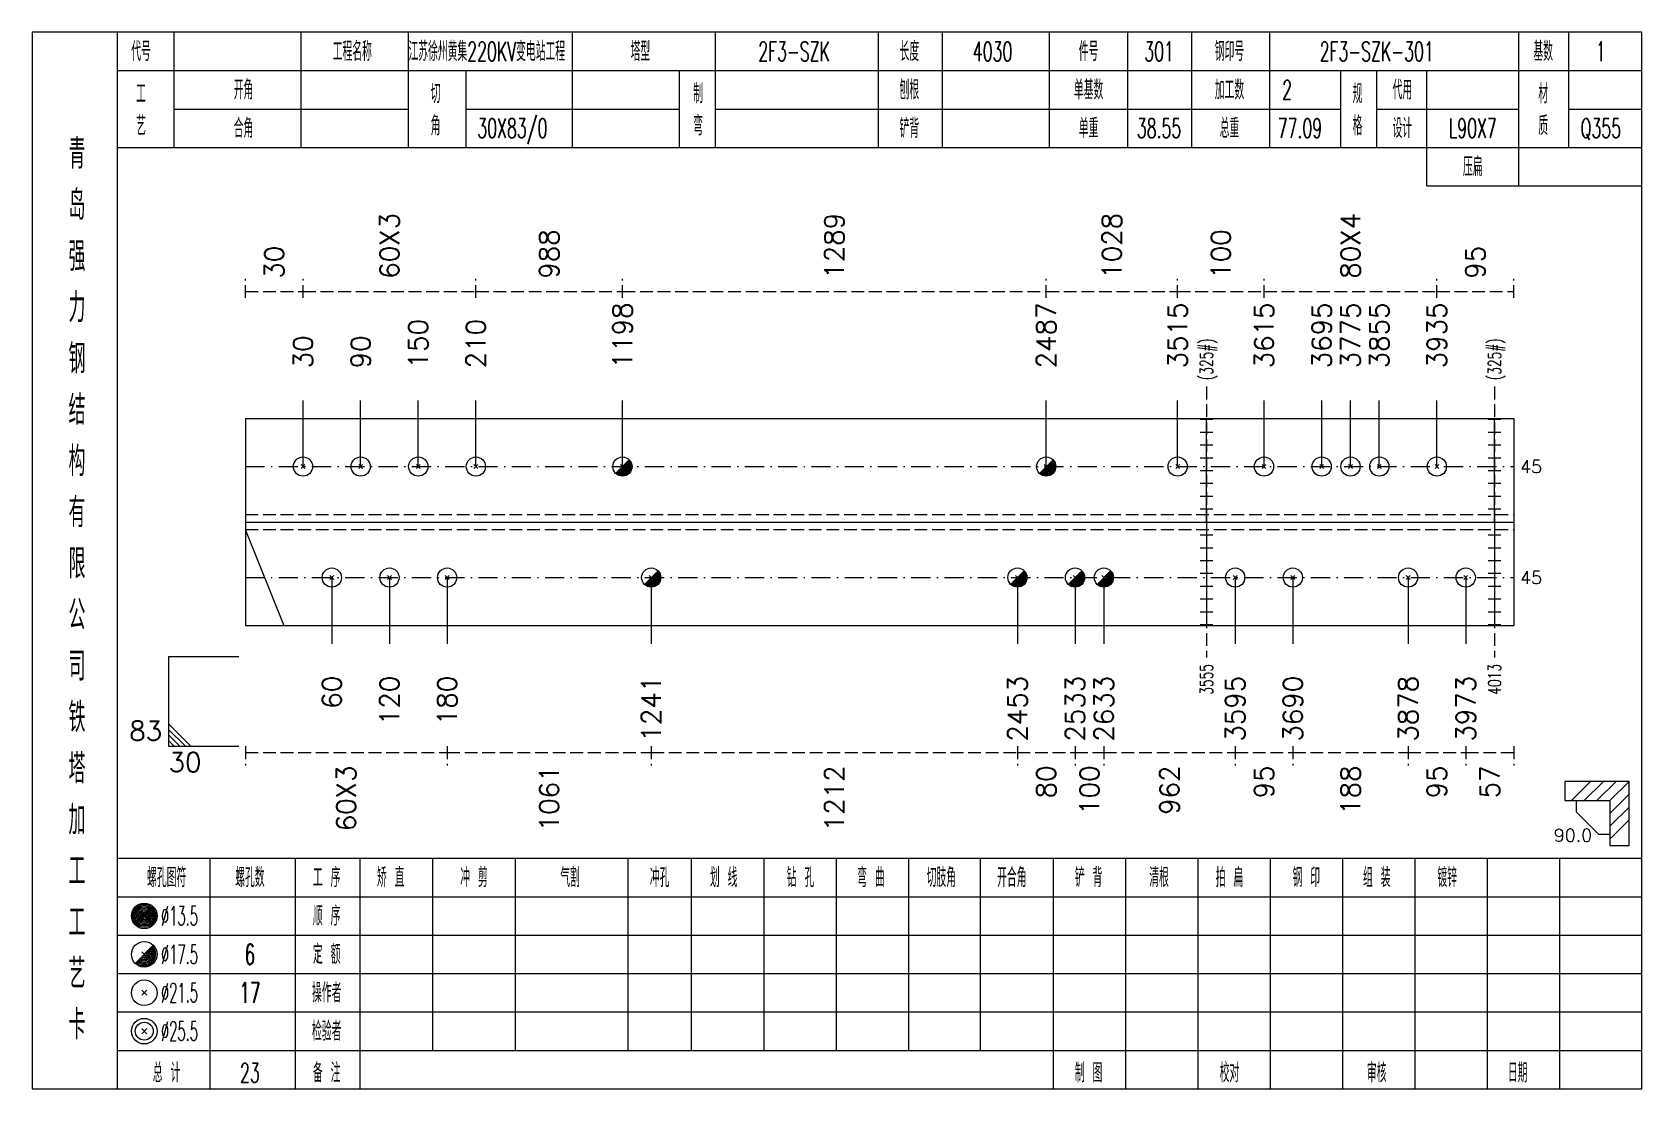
# Model space of a CAD drawing. Extents: x 0 to 4623, y -1159 to 4890.
# Drawn here: x 2179.8 to 2431.2, y 3375 to 3540 of the extents above; entities that cross this region are included whole.
import ezdxf
from ezdxf.enums import TextEntityAlignment as Align

# ---------------------------------------------------------------- set-up
doc = ezdxf.new("R2010")
doc.units = 0
doc.header["$MEASUREMENT"] = 0
doc.linetypes.add('一点画线', pattern=[5.2, 3, -1, 0.2, -1])
doc.linetypes.add('虚线', pattern=[2.75, 2, -0.75])
doc.layers.get('0').update_dxf_attribs({"linetype": 'CONTINUOUS', "lineweight": 25})
for name, color, linetype, lineweight in [('1', 7, 'CONTINUOUS', 25), ('2', 7, 'CONTINUOUS', 25), ('4', 7, 'CONTINUOUS', 25), ('5', 7, 'CONTINUOUS', 25)]:
    doc.layers.add(name, color=color, linetype=linetype, lineweight=lineweight)
doc.styles.get("Standard").update_dxf_attribs({"font": 'simplex.shx', "width": 0.7, "height": 3, "bigfont": 'gbhzfs.shx'})

msp = doc.modelspace()

# ---------------------------------------------------------------- texts
at = {"color": 8, "linetype": 'Continuous', "lineweight": 9}
for s, p in [('60X3', (2235.6, 3501.5)), ('1289', (2305.085, 3501.5)), ('1028', (2348.44, 3501.5)), ('80X4', (2385.7, 3501.5)), ('988', (2260.545, 3501.5)), ('100', (2365.45, 3501.5)), ('30', (2217.6, 3501.5)), ('95', (2405.2, 3501.5))]:
    msp.add_text(s, height=3, rotation=90, dxfattribs=at).set_placement(p, align=Align.MIDDLE_LEFT)
at = {"color": 7, "linetype": 'Continuous', "lineweight": 13}
for s, p in [('1198', (2271.989, 3487.5)), ('2487', (2338.18, 3487.5)), ('3515', (2358.7, 3487.5)), ('3615', (2372.2, 3487.5)), ('3695', (2381.2, 3487.5)), ('3775', (2385.7, 3487.5)), ('3855', (2390.2, 3487.5)), ('3935', (2399.2, 3487.5)), ('150', (2240.1, 3487.5)), ('210', (2249.1, 3487.5)), ('30', (2222.1, 3487.5)), ('90', (2231.1, 3487.5))]:
    msp.add_text(s, height=3, rotation=90, dxfattribs=at).set_placement(p, align=Align.MIDDLE_LEFT)
for p in [(2412.2, 3472.167), (2412.2, 3454.833)]:
    msp.add_text('45', height=2, dxfattribs=at).set_placement(p, align=Align.MIDDLE_LEFT)
msp.add_text('83', height=3, dxfattribs=at).set_placement((2200.1, 3428.5), align=Align.BOTTOM_RIGHT)
msp.add_text('30', height=3, dxfattribs=at).set_placement((2201.1, 3427.5), align=Align.TOP_LEFT)
at = {"color": 8, "linetype": 'Continuous', "lineweight": 9}
for s, p in [('60X3', (2228.85, 3425.5)), ('1061', (2260.545, 3425.5)), ('1212', (2305.085, 3425.5)), ('80', (2338.18, 3425.5)), ('100', (2344.93, 3425.5)), ('962', (2357.44, 3425.5)), ('95', (2372.2, 3425.5)), ('188', (2385.7, 3425.5)), ('95', (2399.2, 3425.5)), ('57', (2407.45, 3425.5))]:
    msp.add_text(s, height=3, rotation=90, dxfattribs=at).set_placement(p, align=Align.MIDDLE_RIGHT)
at = {"layer": '1', "color": 7, "linetype": 'Continuous', "lineweight": 13}
for s, p in [('60', (2226.6, 3439.5)), ('120', (2235.6, 3439.5)), ('180', (2244.6, 3439.5)), ('1241', (2276.489, 3439.5)), ('2453', (2333.68, 3439.5)), ('2533', (2342.68, 3439.5)), ('2633', (2347.18, 3439.5)), ('3595', (2367.7, 3439.5)), ('3690', (2376.7, 3439.5)), ('3878', (2394.7, 3439.5)), ('3973', (2403.7, 3439.5))]:
    msp.add_text(s, height=3, rotation=90, dxfattribs=at).set_placement(p, align=Align.MIDDLE_RIGHT)
at = {"layer": '2', "color": 7, "linetype": 'Continuous', "lineweight": 13, "width": 0.7}
for p in [(2363.2, 3485.667), (2408.2, 3485.667)]:
    msp.add_text('(325#)', height=2, rotation=90, dxfattribs=at).set_placement(p, align=Align.MIDDLE_LEFT)
for s, p in [('3555', (2363.2, 3441.333)), ('4013', (2408.2, 3441.333))]:
    msp.add_text(s, height=2, rotation=90, dxfattribs=at).set_placement(p, align=Align.MIDDLE_RIGHT)
at = {"layer": '2', "color": 7, "linetype": 'Continuous', "lineweight": 13}
msp.add_text('90.0', height=2, dxfattribs=at).set_placement((2423.45, 3413), align=Align.BOTTOM_RIGHT)
at = {"layer": '4', "color": 1, "linetype": 'Continuous', "lineweight": 13}
for s, height, width, p in [('代号', 3, 0.6, (2196.8, 3537)), ('工程名称', 3, 0.6, (2229.8, 3537)), ('江苏徐州黄集220KV变电站工程', 3, 0.6, (2250.8, 3537)), ('塔型', 3, 0.6, (2274.8, 3537)), ('2F3-SZK', 3, 0.6, (2298.8, 3537)), ('长度', 3, 0.6, (2316.8, 3537)), ('4030', 3, 0.6, (2329.8, 3537)), ('件号', 3, 0.6, (2344.8, 3537)), ('301', 3, 0.6, (2355.8, 3537)), ('钢印号', 3, 0.6, (2366.8, 3537)), ('2F3-SZK-301', 3, 0.6, (2389.8, 3537)), ('基数', 3, 0.6, (2415.8, 3537)), ('1', 3, 0.6, (2424.8, 3537)), ('开角', 3, 0.6, (2212.8, 3531)), ('制', 3, 0.6, (2283.8, 3530.4)), ('刨根', 3, 0.6, (2316.8, 3531)), ('单基数', 3, 0.6, (2344.8, 3531)), ('加工数', 3, 0.6, (2366.8, 3531)), ('2', 3, 0.6, (2375.8, 3531)), ('规', 3, 0.6, (2386.8, 3530.4)), ('代用', 3, 0.6, (2393.8, 3531)), ('材', 3, 0.6, (2415.8, 3530.4)), ('工', 3, 0.6, (2196.8, 3530.4)), ('切', 3, 0.6, (2242.8, 3530.4)), ('艺', 3, 0.6, (2196.8, 3525.4)), ('角', 3, 0.6, (2242.8, 3525.4)), ('弯', 3, 0.6, (2283.8, 3525.4)), ('格', 3, 0.6, (2386.8, 3525.4)), ('质', 3, 0.6, (2415.8, 3525.4)), ('合角', 3, 0.6, (2212.8, 3525)), ('30X83/0', 3, 0.6, (2254.8, 3525)), ('铲背', 3, 0.6, (2316.8, 3525)), ('单重', 3, 0.6, (2344.8, 3525)), ('38.55', 3, 0.6, (2355.8, 3525)), ('总重', 3, 0.6, (2366.8, 3525)), ('77.09', 3, 0.6, (2377.8, 3525)), ('设计', 3, 0.6, (2393.8, 3525)), ('L90X7', 3, 0.6, (2404.8, 3525)), ('Q355', 3, 0.6, (2424.8, 3525)), ('青', 4.6, 0.8, (2186.8, 3521)), ('压扁', 3, 0.6, (2404.8, 3519)), ('岛', 4.6, 0.8, (2186.8, 3513)), ('强', 4.6, 0.8, (2186.8, 3505)), ('力', 4.6, 0.8, (2186.8, 3497)), ('钢', 4.6, 0.8, (2186.8, 3489)), ('结', 4.6, 0.8, (2186.8, 3481)), ('构', 4.6, 0.8, (2186.8, 3473)), ('有', 4.6, 0.8, (2186.8, 3465)), ('限', 4.6, 0.8, (2186.8, 3457)), ('公', 4.6, 0.8, (2186.8, 3449)), ('司', 4.6, 0.8, (2186.8, 3441)), ('铁', 4.6, 0.8, (2186.8, 3433)), ('塔', 4.6, 0.8, (2186.8, 3425)), ('加', 4.6, 0.8, (2186.8, 3417)), ('工', 4.6, 0.8, (2186.8, 3409)), ('螺孔图符', 3, 0.6, (2200.8, 3408)), ('螺孔数', 3, 0.6, (2213.8, 3408)), ('工 序', 3, 0.6, (2225.8, 3408)), ('矫 直', 3, 0.6, (2235.8, 3408)), ('冲 剪', 3, 0.6, (2248.8, 3408)), ('气割', 3, 0.6, (2263.8, 3408)), ('冲孔', 3, 0.6, (2277.8, 3408)), ('划 线', 3, 0.6, (2287.8, 3408)), ('钻 孔', 3, 0.6, (2299.8, 3408)), ('弯 曲', 3, 0.6, (2310.8, 3408)), ('切肢角', 3, 0.6, (2321.8, 3408)), ('开合角', 3, 0.6, (2332.8, 3408)), ('铲 背', 3, 0.6, (2344.8, 3408)), ('清根', 3, 0.6, (2355.8, 3408)), ('拍 扁', 3, 0.6, (2366.8, 3408)), ('钢 印', 3, 0.6, (2378.8, 3408)), ('组 装', 3, 0.6, (2389.8, 3408)), ('镀锌', 3, 0.6, (2400.8, 3408)), ('工', 4.6, 0.8, (2186.8, 3401)), ('%%C13.5', 3, 0.5, (2202.8, 3402)), ('顺 序', 3, 0.6, (2225.8, 3402)), ('%%C17.5', 3, 0.5, (2202.8, 3396)), ('6', 3.2, 0.6, (2213.8, 3396)), ('定 额', 3, 0.6, (2225.8, 3396)), ('艺', 4.6, 0.8, (2186.8, 3393)), ('%%C21.5', 3, 0.5, (2202.8, 3390)), ('17', 3.2, 0.6, (2213.8, 3390)), ('操作者', 3, 0.6, (2225.8, 3390)), ('卡', 4.6, 0.8, (2186.8, 3385)), ('%%C25.5', 3, 0.5, (2202.8, 3384)), ('检验者', 3, 0.6, (2225.8, 3384)), ('总 计', 3, 0.6, (2200.8, 3377.5)), ('23', 3, 0.6, (2213.8, 3377.5)), ('备 注', 3, 0.6, (2225.8, 3377.5)), ('制 图', 3, 0.6, (2344.8, 3377.5)), ('校对', 3, 0.6, (2366.8, 3377.5)), ('审核', 3, 0.6, (2389.8, 3377.5)), ('日期', 3, 0.6, (2411.8, 3377.5))]:
    msp.add_text(s, height=height, dxfattribs=dict(at, width=width)).set_placement(p, align=Align.MIDDLE_CENTER)

# ---------------------------------------------------------------- blocks, each defined once
blk = doc.blocks.new('孔21.5')
at = {"layer": '5', "color": 7, "linetype": 'Continuous', "lineweight": 13}
for p, q in [((-0.2, -0.2), (0.2, 0.2)), ((-0.2, 0.2), (0.2, -0.2))]:
    blk.add_line(p, q, dxfattribs=at)
blk.add_circle((0, 0), 1, dxfattribs=at)
blk = doc.blocks.new('孔17.5')
at = {"layer": '5', "color": 7, "linetype": 'Continuous', "lineweight": 13}
for p, q in [((-0.707, -0.707), (0.707, 0.707)), ((-0.2, 0.2), (0.2, -0.2))]:
    blk.add_line(p, q, dxfattribs=at)
blk.add_circle((0, 0), 1, dxfattribs=at)
for radius in [0.9, 0.8, 0.7, 0.6, 0.5, 0.4, 0.3, 0.2, 0.1]:
    blk.add_arc((0, 0), radius, 225, 45, dxfattribs=at)

# ---------------------------------------------------------------- linework, layer by layer
at = {"color": 8, "linetype": '虚线', "lineweight": 9}
for p, q in [((2213.1, 3498.5), (2213.1, 3501.5)), ((2213.1, 3499.5), (2222.1, 3499.5)), ((2222.1, 3498.5), (2222.1, 3501.5)), ((2222.1, 3498.5), (2222.1, 3501.5)), ((2222.1, 3499.5), (2249.1, 3499.5)), ((2249.1, 3498.5), (2249.1, 3501.5)), ((2249.1, 3498.5), (2249.1, 3501.5)), ((2249.1, 3499.5), (2271.989, 3499.5)), ((2271.989, 3498.5), (2271.989, 3501.5)), ((2271.989, 3498.5), (2271.989, 3501.5)), ((2271.989, 3499.5), (2338.18, 3499.5)), ((2338.18, 3498.5), (2338.18, 3501.5)), ((2338.18, 3498.5), (2338.18, 3501.5)), ((2338.18, 3499.5), (2358.7, 3499.5)), ((2358.7, 3498.5), (2358.7, 3501.5)), ((2358.7, 3498.5), (2358.7, 3501.5)), ((2358.7, 3499.5), (2372.2, 3499.5)), ((2372.2, 3498.5), (2372.2, 3501.5)), ((2372.2, 3498.5), (2372.2, 3501.5)), ((2372.2, 3499.5), (2399.2, 3499.5)), ((2399.2, 3498.5), (2399.2, 3501.5)), ((2399.2, 3498.5), (2399.2, 3501.5)), ((2399.2, 3499.5), (2411.2, 3499.5)), ((2411.2, 3498.5), (2411.2, 3501.5)), ((2213.1, 3428.5), (2213.1, 3425.5)), ((2213.1, 3427.5), (2244.6, 3427.5)), ((2244.6, 3428.5), (2244.6, 3425.5)), ((2244.6, 3428.5), (2244.6, 3425.5)), ((2244.6, 3427.5), (2276.489, 3427.5)), ((2276.489, 3428.5), (2276.489, 3425.5)), ((2276.489, 3428.5), (2276.489, 3425.5)), ((2276.489, 3427.5), (2333.68, 3427.5)), ((2333.68, 3428.5), (2333.68, 3425.5)), ((2333.68, 3428.5), (2333.68, 3425.5)), ((2333.68, 3427.5), (2342.68, 3427.5)), ((2342.68, 3428.5), (2342.68, 3425.5)), ((2342.68, 3428.5), (2342.68, 3425.5)), ((2342.68, 3427.5), (2347.18, 3427.5)), ((2347.18, 3428.5), (2347.18, 3425.5)), ((2347.18, 3428.5), (2347.18, 3425.5)), ((2347.18, 3427.5), (2367.7, 3427.5)), ((2367.7, 3428.5), (2367.7, 3425.5)), ((2367.7, 3428.5), (2367.7, 3425.5)), ((2367.7, 3427.5), (2376.7, 3427.5)), ((2376.7, 3428.5), (2376.7, 3425.5)), ((2376.7, 3428.5), (2376.7, 3425.5)), ((2376.7, 3427.5), (2394.7, 3427.5)), ((2394.7, 3428.5), (2394.7, 3425.5)), ((2394.7, 3428.5), (2394.7, 3425.5)), ((2394.7, 3427.5), (2403.7, 3427.5)), ((2403.7, 3428.5), (2403.7, 3425.5)), ((2403.7, 3428.5), (2403.7, 3425.5)), ((2403.7, 3427.5), (2411.2, 3427.5)), ((2411.2, 3428.5), (2411.2, 3425.5))]:
    msp.add_line(p, q, dxfattribs=at)
at = {"color": 7, "linetype": 'Continuous', "lineweight": 13}
for p, q in [((2222.1, 3472.167), (2222.1, 3482.5)), ((2231.1, 3472.167), (2231.1, 3482.5)), ((2240.1, 3472.167), (2240.1, 3482.5)), ((2249.1, 3472.167), (2249.1, 3482.5)), ((2271.989, 3472.167), (2271.989, 3482.5)), ((2338.18, 3472.167), (2338.18, 3482.5)), ((2358.7, 3472.167), (2358.7, 3482.5)), ((2372.2, 3472.167), (2372.2, 3482.5)), ((2381.2, 3472.167), (2381.2, 3482.5)), ((2385.7, 3472.167), (2385.7, 3482.5)), ((2390.2, 3472.167), (2390.2, 3482.5)), ((2399.2, 3472.167), (2399.2, 3482.5)), ((2213.1, 3462.243), (2219.1, 3447.333)), ((2226.6, 3454.833), (2226.6, 3444.5)), ((2235.6, 3454.833), (2235.6, 3444.5)), ((2244.6, 3454.833), (2244.6, 3444.5)), ((2276.489, 3454.833), (2276.489, 3444.5)), ((2333.68, 3454.833), (2333.68, 3444.5)), ((2342.68, 3454.833), (2342.68, 3444.5)), ((2347.18, 3454.833), (2347.18, 3444.5)), ((2367.7, 3454.833), (2367.7, 3444.5)), ((2376.7, 3454.833), (2376.7, 3444.5)), ((2394.7, 3454.833), (2394.7, 3444.5)), ((2403.7, 3454.833), (2403.7, 3444.5)), ((2201.1, 3442.5), (2212.1, 3442.5)), ((2201.1, 3442.5), (2201.1, 3428.5)), ((2204.6, 3428.5), (2201.1, 3432)), ((2203.725, 3428.5), (2201.1, 3431.125)), ((2202.85, 3428.5), (2201.1, 3430.25)), ((2201.975, 3428.5), (2201.1, 3429.375)), ((2201.1, 3428.5), (2212.1, 3428.5))]:
    msp.add_line(p, q, dxfattribs=at)
at = {"color": 7, "linetype": 'Continuous', "lineweight": 18}
for p, q in [((2213.1, 3479.667), (2213.1, 3447.333)), ((2213.1, 3479.667), (2411.2, 3479.667)), ((2411.2, 3479.667), (2411.2, 3447.333)), ((2213.1, 3463.5), (2411.2, 3463.5))]:
    msp.add_line(p, q, dxfattribs=at)
at = {"color": 3, "linetype": '一点画线', "lineweight": 13}
for p, q in [((2213.1, 3472.167), (2411.2, 3472.167)), ((2213.1, 3454.833), (2411.2, 3454.833))]:
    msp.add_line(p, q, dxfattribs=at)
at = {"color": 1, "linetype": '虚线', "lineweight": 18}
for p, q in [((2213.1, 3464.667), (2411.2, 3464.667)), ((2213.1, 3462.333), (2411.2, 3462.333))]:
    msp.add_line(p, q, dxfattribs=at)
at = {"layer": '1', "color": 7, "linetype": 'Continuous', "lineweight": 18}
msp.add_line((2213.1, 3447.333), (2411.2, 3447.333), dxfattribs=at)
at = {"layer": '2', "color": 216, "linetype": '虚线', "lineweight": 13}
for p, q in [((2363.2, 3484.667), (2363.2, 3442.333)), ((2408.2, 3484.667), (2408.2, 3442.333))]:
    msp.add_line(p, q, dxfattribs=at)
at = {"layer": '2', "color": 7, "linetype": 'Continuous', "lineweight": 13}
for p, q in [((2364.2, 3479.5), (2362.2, 3479.5)), ((2363.2, 3463.5), (2363.2, 3479.667)), ((2409.2, 3479.5), (2407.2, 3479.5)), ((2408.2, 3463.5), (2408.2, 3479.667)), ((2364.2, 3477.5), (2362.2, 3477.5)), ((2409.2, 3477.5), (2407.2, 3477.5)), ((2364.2, 3475.5), (2362.2, 3475.5)), ((2409.2, 3475.5), (2407.2, 3475.5)), ((2364.2, 3473.5), (2362.2, 3473.5)), ((2409.2, 3473.5), (2407.2, 3473.5)), ((2364.2, 3471.5), (2362.2, 3471.5)), ((2364.2, 3469.5), (2362.2, 3469.5)), ((2409.2, 3471.5), (2407.2, 3471.5)), ((2409.2, 3469.5), (2407.2, 3469.5)), ((2364.2, 3467.5), (2362.2, 3467.5)), ((2409.2, 3467.5), (2407.2, 3467.5)), ((2364.2, 3465.5), (2362.2, 3465.5)), ((2409.2, 3465.5), (2407.2, 3465.5)), ((2363.2, 3463.5), (2363.2, 3447.333)), ((2408.2, 3463.5), (2408.2, 3447.333)), ((2362.2, 3461.5), (2364.2, 3461.5)), ((2362.2, 3459.5), (2364.2, 3459.5)), ((2407.2, 3461.5), (2409.2, 3461.5)), ((2407.2, 3459.5), (2409.2, 3459.5)), ((2362.2, 3457.5), (2364.2, 3457.5)), ((2407.2, 3457.5), (2409.2, 3457.5)), ((2362.2, 3455.5), (2364.2, 3455.5)), ((2407.2, 3455.5), (2409.2, 3455.5)), ((2362.2, 3453.5), (2364.2, 3453.5)), ((2407.2, 3453.5), (2409.2, 3453.5)), ((2362.2, 3451.5), (2364.2, 3451.5)), ((2362.2, 3449.5), (2364.2, 3449.5)), ((2407.2, 3451.5), (2409.2, 3451.5)), ((2407.2, 3449.5), (2409.2, 3449.5)), ((2362.2, 3447.5), (2364.2, 3447.5)), ((2407.2, 3447.5), (2409.2, 3447.5)), ((2429.2, 3423), (2419.2, 3423)), ((2419.2, 3423), (2419.2, 3420)), ((2420.2, 3420), (2423.2, 3423)), ((2422.2, 3420), (2425.2, 3423)), ((2424.2, 3420), (2427.2, 3423)), ((2426.2, 3420), (2429.2, 3423)), ((2429.2, 3413), (2429.2, 3423)), ((2419.2, 3420), (2426.2, 3420)), ((2420.95, 3420), (2420.95, 3418.25)), ((2426.2, 3418), (2429.2, 3421)), ((2426.2, 3420), (2426.2, 3413)), ((2424.45, 3414.75), (2420.95, 3418.25)), ((2426.2, 3416), (2429.2, 3419)), ((2426.2, 3414), (2429.2, 3417)), ((2424.45, 3414.75), (2426.2, 3414.75)), ((2426.2, 3413), (2429.2, 3413))]:
    msp.add_line(p, q, dxfattribs=at)
at = {"layer": '4', "color": 1, "linetype": 'Continuous', "lineweight": 18}
for p, q in [((2193.1, 3375), (2193.1, 3540)), ((2202, 3522), (2202, 3540)), ((2221.8, 3522), (2221.8, 3540)), ((2238.6, 3522), (2238.6, 3540)), ((2264.2, 3522), (2264.2, 3540)), ((2286.5, 3522), (2286.5, 3540)), ((2312, 3522), (2312, 3540)), ((2322, 3522), (2322, 3540)), ((2338.7, 3522), (2338.7, 3540)), ((2350.9, 3522), (2350.9, 3540)), ((2360.9, 3522), (2360.9, 3540)), ((2373.1, 3522), (2373.1, 3540)), ((2412, 3516), (2412, 3540)), ((2419.8, 3522), (2419.8, 3540)), ((2193.1, 3534), (2431.2, 3534)), ((2247.6, 3522), (2247.6, 3534)), ((2280.9, 3522), (2280.9, 3534)), ((2384.2, 3522), (2384.2, 3534)), ((2389.8, 3522), (2389.8, 3534)), ((2397.6, 3516), (2397.6, 3534)), ((2202, 3528), (2238.6, 3528)), ((2247.6, 3528), (2280.9, 3528)), ((2286.5, 3528), (2384.2, 3528)), ((2389.8, 3528), (2412, 3528)), ((2419.8, 3528), (2431.2, 3528)), ((2193.1, 3522), (2431.2, 3522)), ((2397.6, 3516), (2431.2, 3516)), ((2193.1, 3411), (2431.2, 3411)), ((2207.6, 3375), (2207.6, 3411)), ((2220.9, 3375), (2220.9, 3411)), ((2231, 3375), (2231, 3411)), ((2242.4, 3381), (2242.4, 3411)), ((2255.3, 3381), (2255.3, 3411)), ((2272.9, 3381), (2272.9, 3411)), ((2282.8, 3381), (2282.8, 3411)), ((2294.1, 3381), (2294.1, 3411)), ((2305.4, 3381), (2305.4, 3411)), ((2316.7, 3381), (2316.7, 3411)), ((2327.9, 3381), (2327.9, 3411)), ((2339.3, 3381), (2339.3, 3411)), ((2350.6, 3381), (2350.6, 3411)), ((2361.9, 3381), (2361.9, 3411)), ((2373.2, 3381), (2373.2, 3411)), ((2384.5, 3381), (2384.5, 3411)), ((2395.8, 3381), (2395.8, 3411)), ((2407.1, 3381), (2407.1, 3411)), ((2418.4, 3381), (2418.4, 3411)), ((2193.1, 3405), (2431.2, 3405)), ((2193.1, 3399), (2431.2, 3399)), ((2193.1, 3393), (2431.2, 3393)), ((2193.1, 3387), (2431.2, 3387)), ((2193.1, 3381), (2431.2, 3381)), ((2339.3, 3375), (2339.3, 3381)), ((2350.6, 3375), (2350.6, 3381)), ((2361.9, 3375), (2361.9, 3381)), ((2373.2, 3375), (2373.2, 3381)), ((2384.5, 3375), (2384.5, 3381)), ((2395.8, 3375), (2395.8, 3381)), ((2407.1, 3375), (2407.1, 3381)), ((2418.4, 3375), (2418.4, 3381))]:
    msp.add_line(p, q, dxfattribs=at)
at = {"layer": '4', "color": 7, "linetype": 'Continuous', "lineweight": 13}
for p, q in [((2197.1, 3401.8), (2197.5, 3402.2)), ((2197.5, 3401.8), (2197.1, 3402.2)), ((2195.886, 3394.586), (2198.714, 3397.414)), ((2196.9, 3396.4), (2197.7, 3395.6)), ((2196.9, 3389.6), (2197.7, 3390.4)), ((2196.9, 3390.4), (2197.7, 3389.6)), ((2196.9, 3383.6), (2197.7, 3384.4)), ((2196.9, 3384.4), (2197.7, 3383.6))]:
    msp.add_line(p, q, dxfattribs=at)
at = {"layer": '4', "color": 1, "linetype": 'Continuous', "lineweight": 18}
msp.add_lwpolyline([(2179.8, 3540), (2179.8, 3375), (2431.2, 3375), (2431.2, 3540)], close=True, dxfattribs=at)
at = {"layer": '4', "color": 7, "linetype": 'Continuous', "lineweight": 13}
for centre, radius in [((2197.3, 3402), 2), ((2197.3, 3402), 1.8), ((2197.3, 3402), 1.6), ((2197.3, 3402), 1.4), ((2197.3, 3402), 1.2), ((2197.3, 3402), 1), ((2197.3, 3402), 0.8), ((2197.3, 3402), 0.6), ((2197.3, 3402), 0.4), ((2197.3, 3402), 0.2), ((2197.3, 3396), 2), ((2197.3, 3390), 2), ((2197.3, 3384), 2), ((2197.3, 3384), 1.4)]:
    msp.add_circle(centre, radius, dxfattribs=at)
for radius in [1.8, 1.6, 1.4, 1.2, 1, 0.8, 0.6, 0.4, 0.2]:
    msp.add_arc((2197.3, 3396), radius, 225, 45, dxfattribs=at)

# ---------------------------------------------------------------- block references
at = {"color": 7, "linetype": 'Continuous', "lineweight": 13, "xscale": 1.5, "yscale": 1.5, "zscale": 1.5}
for name, p in [('孔21.5', (2222.1, 3472.167)), ('孔21.5', (2231.1, 3472.167)), ('孔21.5', (2240.1, 3472.167)), ('孔21.5', (2249.1, 3472.167)), ('孔17.5', (2271.989, 3472.167)), ('孔17.5', (2338.18, 3472.167)), ('孔21.5', (2358.7, 3472.167)), ('孔21.5', (2372.2, 3472.167)), ('孔21.5', (2381.2, 3472.167)), ('孔21.5', (2385.7, 3472.167)), ('孔21.5', (2390.2, 3472.167)), ('孔21.5', (2399.2, 3472.167))]:
    msp.add_blockref(name, p, dxfattribs=at)
at = {"layer": '1', "color": 7, "linetype": 'Continuous', "lineweight": 13, "xscale": 1.5, "yscale": 1.5, "zscale": 1.5}
for name, p in [('孔21.5', (2226.6, 3454.833)), ('孔21.5', (2235.6, 3454.833)), ('孔21.5', (2244.6, 3454.833)), ('孔17.5', (2276.489, 3454.833)), ('孔17.5', (2333.68, 3454.833)), ('孔17.5', (2342.68, 3454.833)), ('孔17.5', (2347.18, 3454.833)), ('孔21.5', (2367.7, 3454.833)), ('孔21.5', (2376.7, 3454.833)), ('孔21.5', (2394.7, 3454.833)), ('孔21.5', (2403.7, 3454.833))]:
    msp.add_blockref(name, p, dxfattribs=at)

msp.set_redraw_order([(e.dxf.handle, doc.entitydb.next_handle()) for e in msp.query("TEXT MTEXT ATTDEF DIMENSION ARC_DIMENSION")])  # texts and dimensions are drawn at this point

doc.saveas('drawing.dxf')
